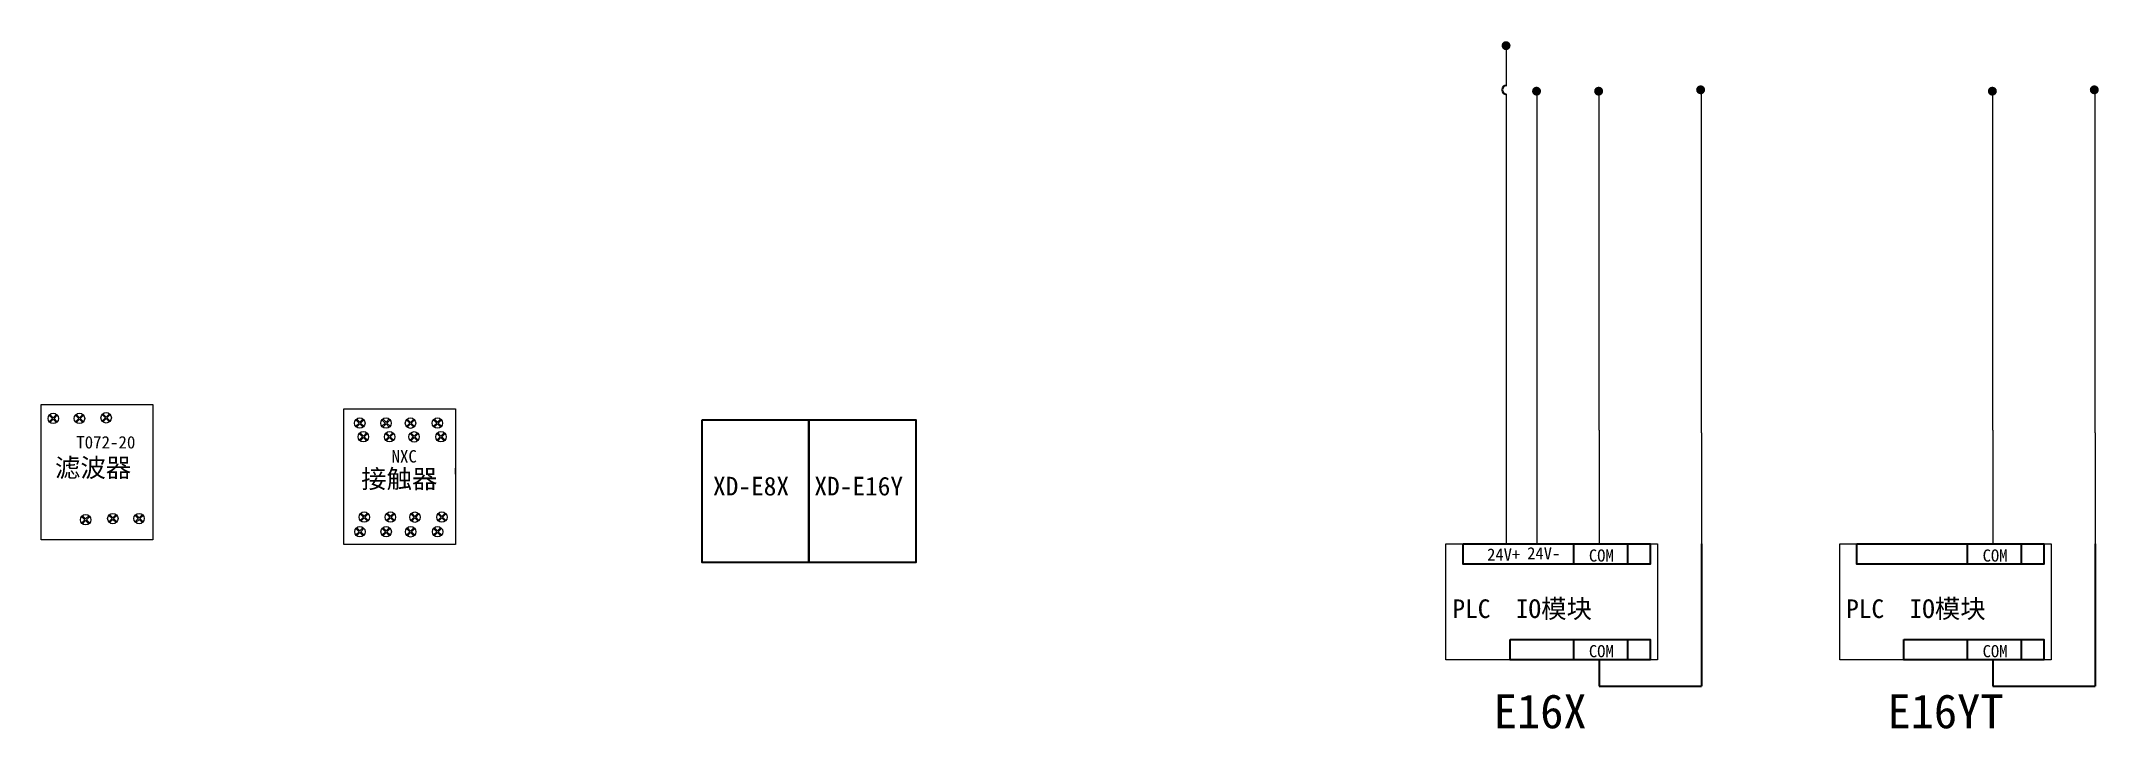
# Model space of a CAD drawing. Header units: millimetres. Extents: x 40430 to 48442, y -3636 to 4180.
# Drawn here: x 43716 to 44378, y -377 to -155 of the extents above; entities that cross this region are included whole.
import ezdxf

# ---------------------------------------------------------------- set-up
doc = ezdxf.new("R2010")
doc.units = ezdxf.units.MM
doc.styles.get("Standard").update_dxf_attribs({"font": ''})
doc.styles.get('Standard').set_extended_font_data('SimSun')

msp = doc.modelspace()

# ---------------------------------------------------------------- texts
at = {"color": 0, "lineweight": 9, "char_height": 4, "attachment_point": 3}
for s, insert in [('T072-20', (43746.06, -282.24)), ('NXC', (43836.7, -286.77))]:
    msp.add_mtext_dynamic_manual_height_columns(s, width=5.094, gutter_width=12.5, heights=[0], dxfattribs=dict(at, insert=insert))
at = {"lineweight": 9, "char_height": 6, "attachment_point": 1}
for s, insert, width in [('滤波器', (43720.17, -289.43), 27.3123), ('接触器', (43818.78, -293.02), 25.5617), ('XD-E8X', (43932.06, -295.37), 27.3123), ('XD-E16Y', (43964.69, -295.37), 27.3123)]:
    msp.add_mtext(s, dxfattribs=dict(at, insert=insert, width=width))
at = {"color": 0, "lineweight": 9, "attachment_point": 1}
for s, insert, char_height, width in [('24V+', (44181.32, -318.46), 3.92, 15.3554), ('24V-', (44194.22, -318.04), 3.92, 15.3554), ('COM', (44214.1, -318.77), 3.92, 15.3554), ('COM', (44340.88, -318.77), 3.92, 15.3554), ('PLC  IO模块', (44170.15, -334.86), 6, 61.4217), ('PLC  IO模块', (44296.93, -334.86), 6, 61.4217), ('COM', (44214.1, -349.59), 3.92, 15.3554), ('COM', (44340.88, -349.59), 3.92, 15.3554), ('E16X', (44183.49, -365.42), 10.977, 42.9952), ('E16YT', (44310.26, -365.42), 10.977, 42.9952)]:
    msp.add_mtext(s, dxfattribs=dict(at, insert=insert, char_height=char_height, width=width))

# ---------------------------------------------------------------- hatches: boundary and pattern name
at = {"lineweight": 9}
h = msp.add_hatch(color=0, dxfattribs=at)
edge = h.paths.add_edge_path()
edge.add_arc((44187.42, -156.45), 1.45, 0, 360)
h = msp.add_hatch(color=0, dxfattribs=at)
edge = h.paths.add_edge_path()
edge.add_arc((44197.24, -171.12), 1.45, 0, 360)
h = msp.add_hatch(color=0, dxfattribs=at)
edge = h.paths.add_edge_path()
edge.add_arc((44217.24, -171.12), 1.45, 0, 360)
h = msp.add_hatch(color=0, dxfattribs=at)
edge = h.paths.add_edge_path()
edge.add_arc((44250.08, -170.68), 1.45, 0, 360)
h = msp.add_hatch(color=0, dxfattribs=at)
edge = h.paths.add_edge_path()
edge.add_arc((44344.01, -171.12), 1.45, 0, 360)
h = msp.add_hatch(color=0, dxfattribs=at)
edge = h.paths.add_edge_path()
edge.add_arc((44376.85, -170.68), 1.45, 0, 360)

# ---------------------------------------------------------------- linework, layer by layer
at = {"color": 0, "lineweight": 9}
for p, q in [((44187.61, -169.24), (44187.61, -156.46)), ((44187.61, -256.48), (44187.61, -172.14)), ((44197.43, -256.48), (44197.43, -170.69)), ((44217.43, -256.48), (44217.43, -170.69)), ((44250.31, -281.23), (44250.31, -170.69)), ((44344.2, -256.48), (44344.2, -170.69)), ((44377.09, -281.23), (44377.09, -170.69)), ((44187.61, -316.91), (44187.61, -256.48)), ((44197.43, -316.91), (44197.43, -256.48)), ((44217.43, -280.36), (44217.43, -256.48)), ((44344.2, -280.36), (44344.2, -256.48)), ((44217.43, -280.36), (44217.43, -316.91)), ((44250.31, -281.23), (44250.31, -316.91)), ((44344.2, -280.36), (44344.2, -316.91)), ((44377.09, -281.23), (44377.09, -316.91))]:
    msp.add_line(p, q, dxfattribs=at)
at = {"linetype": 'ByBlock', "lineweight": 9}
for p, q in [((43718.32, -275.5), (43719.38, -276.56)), ((43719.38, -276.56), (43718.32, -277.62)), ((43718.56, -275.26), (43719.62, -276.32)), ((43719.62, -276.8), (43718.56, -277.86)), ((43720.68, -275.26), (43719.62, -276.32)), ((43719.62, -276.8), (43720.68, -277.86)), ((43720.92, -275.5), (43719.86, -276.56)), ((43719.86, -276.56), (43720.92, -277.62)), ((43726.76, -275.5), (43727.82, -276.56)), ((43727.82, -276.56), (43726.76, -277.62)), ((43727, -275.26), (43728.06, -276.32)), ((43728.06, -276.8), (43727, -277.86)), ((43729.12, -275.26), (43728.06, -276.32)), ((43728.06, -276.8), (43729.12, -277.86)), ((43729.36, -275.5), (43728.3, -276.56)), ((43728.3, -276.56), (43729.36, -277.62)), ((43735.35, -275.28), (43736.41, -276.35)), ((43736.41, -276.35), (43735.35, -277.41)), ((43735.59, -275.05), (43736.65, -276.11)), ((43736.65, -276.58), (43735.59, -277.64)), ((43737.71, -275.05), (43736.65, -276.11)), ((43736.65, -276.58), (43737.71, -277.64)), ((43737.95, -275.28), (43736.89, -276.35)), ((43736.89, -276.35), (43737.95, -277.41)), ((43817.03, -276.98), (43818.09, -278.04)), ((43818.09, -278.04), (43817.03, -279.1)), ((43817.27, -276.74), (43818.33, -277.8)), ((43818.33, -278.28), (43817.27, -279.34)), ((43819.39, -276.74), (43818.33, -277.8)), ((43818.33, -278.28), (43819.39, -279.34)), ((43819.63, -276.98), (43818.57, -278.04)), ((43818.57, -278.04), (43819.63, -279.1)), ((43825.47, -276.98), (43826.53, -278.04)), ((43826.53, -278.04), (43825.47, -279.1)), ((43825.71, -276.74), (43826.77, -277.8)), ((43826.77, -278.28), (43825.71, -279.34)), ((43827.83, -276.74), (43826.77, -277.8)), ((43826.77, -278.28), (43827.83, -279.34)), ((43828.07, -276.98), (43827.01, -278.04)), ((43827.01, -278.04), (43828.07, -279.1)), ((43833.36, -277.01), (43834.42, -278.07)), ((43834.42, -278.07), (43833.36, -279.13)), ((43833.6, -276.77), (43834.66, -277.83)), ((43835.72, -276.77), (43834.66, -277.83)), ((43835.96, -277.01), (43834.9, -278.07)), ((43834.9, -278.07), (43835.96, -279.13)), ((43842.04, -276.98), (43843.1, -278.04)), ((43843.1, -278.04), (43842.04, -279.1)), ((43842.27, -276.74), (43843.33, -277.8)), ((43843.33, -278.28), (43842.27, -279.34)), ((43844.39, -276.74), (43843.33, -277.8)), ((43843.33, -278.28), (43844.39, -279.34)), ((43844.63, -276.98), (43843.57, -278.04)), ((43843.57, -278.04), (43844.63, -279.1)), ((43818.17, -281.41), (43819.23, -282.47)), ((43819.23, -282.47), (43818.17, -283.53)), ((43818.41, -281.17), (43819.47, -282.23)), ((43819.47, -282.71), (43818.41, -283.77)), ((43820.53, -281.17), (43819.47, -282.23)), ((43819.47, -282.71), (43820.53, -283.77)), ((43820.77, -281.41), (43819.71, -282.47)), ((43819.71, -282.47), (43820.77, -283.53)), ((43826.61, -281.41), (43827.67, -282.47)), ((43827.67, -282.47), (43826.61, -283.53)), ((43826.85, -281.17), (43827.91, -282.23)), ((43827.91, -282.71), (43826.85, -283.77)), ((43828.97, -281.17), (43827.91, -282.23)), ((43827.91, -282.71), (43828.97, -283.77)), ((43829.21, -281.41), (43828.15, -282.47)), ((43828.15, -282.47), (43829.21, -283.53)), ((43834.66, -278.31), (43833.6, -279.37)), ((43834.5, -281.44), (43835.56, -282.5)), ((43835.56, -282.5), (43834.5, -283.56)), ((43834.66, -278.31), (43835.72, -279.37)), ((43834.74, -281.2), (43835.8, -282.26)), ((43835.8, -282.74), (43834.74, -283.8)), ((43836.86, -281.2), (43835.8, -282.26)), ((43835.8, -282.74), (43836.86, -283.8)), ((43837.1, -281.44), (43836.04, -282.5)), ((43836.04, -282.5), (43837.1, -283.56)), ((43843.17, -281.41), (43844.23, -282.47)), ((43844.23, -282.47), (43843.17, -283.53)), ((43843.41, -281.17), (43844.47, -282.23)), ((43844.47, -282.71), (43843.41, -283.77)), ((43845.53, -281.17), (43844.47, -282.23)), ((43844.47, -282.71), (43845.53, -283.77)), ((43845.77, -281.41), (43844.71, -282.47)), ((43844.71, -282.47), (43845.77, -283.53)), ((43728.75, -308.14), (43729.81, -309.2)), ((43729.81, -309.2), (43728.75, -310.26)), ((43728.99, -307.9), (43730.05, -308.96)), ((43730.05, -309.44), (43728.99, -310.5)), ((43731.11, -307.9), (43730.05, -308.96)), ((43730.05, -309.44), (43731.11, -310.5)), ((43731.35, -308.14), (43730.29, -309.2)), ((43730.29, -309.2), (43731.35, -310.26)), ((43737.52, -307.78), (43738.58, -308.84)), ((43738.58, -308.84), (43737.52, -309.9)), ((43737.75, -307.54), (43738.81, -308.6)), ((43738.81, -309.08), (43737.75, -310.14)), ((43739.87, -307.54), (43738.81, -308.6)), ((43738.81, -309.08), (43739.87, -310.14)), ((43740.11, -307.78), (43739.05, -308.84)), ((43739.05, -308.84), (43740.11, -309.9)), ((43745.95, -307.78), (43747.01, -308.84)), ((43747.01, -308.84), (43745.95, -309.9)), ((43746.19, -307.54), (43747.25, -308.6)), ((43747.25, -309.08), (43746.19, -310.14)), ((43748.31, -307.54), (43747.25, -308.6)), ((43747.25, -309.08), (43748.31, -310.14)), ((43748.55, -307.78), (43747.49, -308.84)), ((43747.49, -308.84), (43748.55, -309.9)), ((43818.46, -307.28), (43819.52, -308.34)), ((43819.52, -308.34), (43818.46, -309.4)), ((43818.7, -307.04), (43819.76, -308.1)), ((43819.76, -308.58), (43818.7, -309.64)), ((43820.82, -307.04), (43819.76, -308.1)), ((43819.76, -308.58), (43820.82, -309.64)), ((43821.06, -307.28), (43820, -308.34)), ((43820, -308.34), (43821.06, -309.4)), ((43826.89, -307.28), (43827.95, -308.34)), ((43827.95, -308.34), (43826.89, -309.4)), ((43827.13, -307.04), (43828.19, -308.1)), ((43828.19, -308.58), (43827.13, -309.64)), ((43829.25, -307.04), (43828.19, -308.1)), ((43828.19, -308.58), (43829.25, -309.64)), ((43829.49, -307.28), (43828.43, -308.34)), ((43828.43, -308.34), (43829.49, -309.4)), ((43834.79, -307.31), (43835.85, -308.37)), ((43835.85, -308.37), (43834.79, -309.43)), ((43835.03, -307.07), (43836.09, -308.13)), ((43836.09, -308.61), (43835.03, -309.67)), ((43837.15, -307.07), (43836.09, -308.13)), ((43836.09, -308.61), (43837.15, -309.67)), ((43837.39, -307.31), (43836.33, -308.37)), ((43836.33, -308.37), (43837.39, -309.43)), ((43843.46, -307.29), (43844.52, -308.35)), ((43844.52, -308.35), (43843.46, -309.41)), ((43843.7, -307.05), (43844.76, -308.11)), ((43844.76, -308.59), (43843.7, -309.65)), ((43845.82, -307.05), (43844.76, -308.11)), ((43844.76, -308.59), (43845.82, -309.65)), ((43846.06, -307.29), (43845, -308.35)), ((43845, -308.35), (43846.06, -309.41)), ((43817.07, -311.99), (43818.13, -313.05)), ((43818.13, -313.05), (43817.07, -314.11)), ((43817.31, -311.75), (43818.37, -312.81)), ((43818.37, -313.28), (43817.31, -314.35)), ((43819.43, -311.75), (43818.37, -312.81)), ((43818.37, -313.28), (43819.43, -314.35)), ((43819.67, -311.99), (43818.61, -313.05)), ((43818.61, -313.05), (43819.67, -314.11)), ((43825.51, -311.99), (43826.57, -313.05)), ((43826.57, -313.05), (43825.51, -314.11)), ((43825.75, -311.75), (43826.81, -312.81)), ((43826.81, -313.28), (43825.75, -314.35)), ((43827.87, -311.75), (43826.81, -312.81)), ((43826.81, -313.28), (43827.87, -314.35)), ((43828.11, -311.99), (43827.05, -313.05)), ((43827.05, -313.05), (43828.11, -314.11)), ((43833.4, -312.02), (43834.46, -313.08)), ((43834.46, -313.08), (43833.4, -314.14)), ((43833.64, -311.78), (43834.7, -312.84)), ((43834.7, -313.32), (43833.64, -314.38)), ((43835.76, -311.78), (43834.7, -312.84)), ((43834.7, -313.32), (43835.76, -314.38)), ((43836, -312.02), (43834.94, -313.08)), ((43834.94, -313.08), (43836, -314.14)), ((43842.08, -311.99), (43843.14, -313.05)), ((43843.14, -313.05), (43842.08, -314.11)), ((43842.31, -311.75), (43843.37, -312.81)), ((43843.37, -313.29), (43842.31, -314.35)), ((43844.43, -311.75), (43843.37, -312.81)), ((43843.37, -313.29), (43844.43, -314.35)), ((43844.67, -311.99), (43843.61, -313.05)), ((43843.61, -313.05), (43844.67, -314.11))]:
    msp.add_line(p, q, dxfattribs=at)
at = {"color": 0, "linetype": 'ByBlock', "lineweight": 9}
msp.add_line((43849.18, -294.53), (43849.18, -292.54), dxfattribs=at)
at = {"linetype": 'ByBlock', "lineweight": -2}
for p, q in [((44250.31, -316.91), (44250.31, -362.78)), ((44377.09, -316.91), (44377.09, -362.78)), ((44217.43, -354.36), (44217.43, -362.78)), ((44344.2, -354.36), (44344.2, -362.78)), ((44217.43, -362.78), (44250.31, -362.78)), ((44344.2, -362.78), (44377.09, -362.78))]:
    msp.add_line(p, q, dxfattribs=at)
at = {"color": 0, "linetype": 'ByBlock', "lineweight": 9}
for points in [[(43733.72, -315.7), (43715.72, -315.7), (43715.72, -272.02), (43733.72, -272.02)], [(43733.72, -272.02), (43733.72, -272.02), (43751.72, -272.02), (43751.72, -315.7), (43733.72, -315.7)], [(43831.18, -317.18), (43813.18, -317.18), (43813.18, -273.5), (43831.18, -273.5)], [(43831.18, -273.5), (43831.18, -273.5), (43849.18, -273.5), (43849.18, -317.18), (43831.18, -317.18)]]:
    msp.add_lwpolyline(points, dxfattribs=at)
at = {"lineweight": -2}
for points in [[(43928.57, -277.02), (43962.97, -277.02), (43962.97, -323.02), (43928.57, -323.02)], [(43962.97, -277.02), (43997.37, -277.02), (43997.37, -323.02), (43962.97, -323.02)]]:
    msp.add_lwpolyline(points, close=True, dxfattribs=at)
at = {"color": 0, "lineweight": 9}
for points in [[(44168.08, -316.91), (44236.16, -316.91), (44236.16, -354.36), (44168.08, -354.36)], [(44294.85, -316.91), (44362.93, -316.91), (44362.93, -354.36), (44294.85, -354.36)]]:
    msp.add_lwpolyline(points, close=True, dxfattribs=at)
at = {"linetype": 'ByBlock', "lineweight": -2}
for points in [[(44173.65, -316.91), (44233.81, -316.91), (44233.81, -323.54), (44173.65, -323.54)], [(44209.28, -316.91), (44226.5, -316.91), (44226.5, -323.54), (44209.28, -323.54)], [(44300.42, -316.91), (44360.59, -316.91), (44360.59, -323.54), (44300.42, -323.54)], [(44336.06, -316.91), (44353.28, -316.91), (44353.28, -323.54), (44336.06, -323.54)], [(44188.76, -347.74), (44233.81, -347.74), (44233.81, -354.36), (44188.76, -354.36)], [(44209.28, -347.74), (44226.5, -347.74), (44226.5, -354.36), (44209.28, -354.36)], [(44315.53, -347.74), (44360.59, -347.74), (44360.59, -354.36), (44315.53, -354.36)], [(44336.06, -347.74), (44353.28, -347.74), (44353.28, -354.36), (44336.06, -354.36)]]:
    msp.add_lwpolyline(points, close=True, dxfattribs=at)
at = {"linetype": 'ByBlock', "lineweight": 9}
for centre in [(43719.62, -276.56), (43728.06, -276.56), (43736.65, -276.35), (43818.33, -278.04), (43826.77, -278.04), (43834.66, -278.07), (43843.33, -278.04), (43819.47, -282.47), (43827.91, -282.47), (43835.8, -282.5), (43844.47, -282.47), (43730.05, -309.2), (43738.81, -308.84), (43747.25, -308.84), (43818.37, -313.05), (43819.76, -308.34), (43826.81, -313.05), (43828.19, -308.34), (43834.7, -313.08), (43836.09, -308.37), (43843.37, -313.05), (43844.76, -308.35)]:
    msp.add_circle(centre, 1.68, dxfattribs=at)
at = {"linetype": 'ByBlock', "lineweight": -2}
msp.add_arc((44187.61, -170.69), 1.45, 90, 270, dxfattribs=at)

msp.set_redraw_order([(e.dxf.handle, doc.entitydb.next_handle()) for e in msp.query("TEXT MTEXT ATTDEF DIMENSION ARC_DIMENSION")])  # texts and dimensions are drawn at this point

doc.saveas('drawing.dxf')
